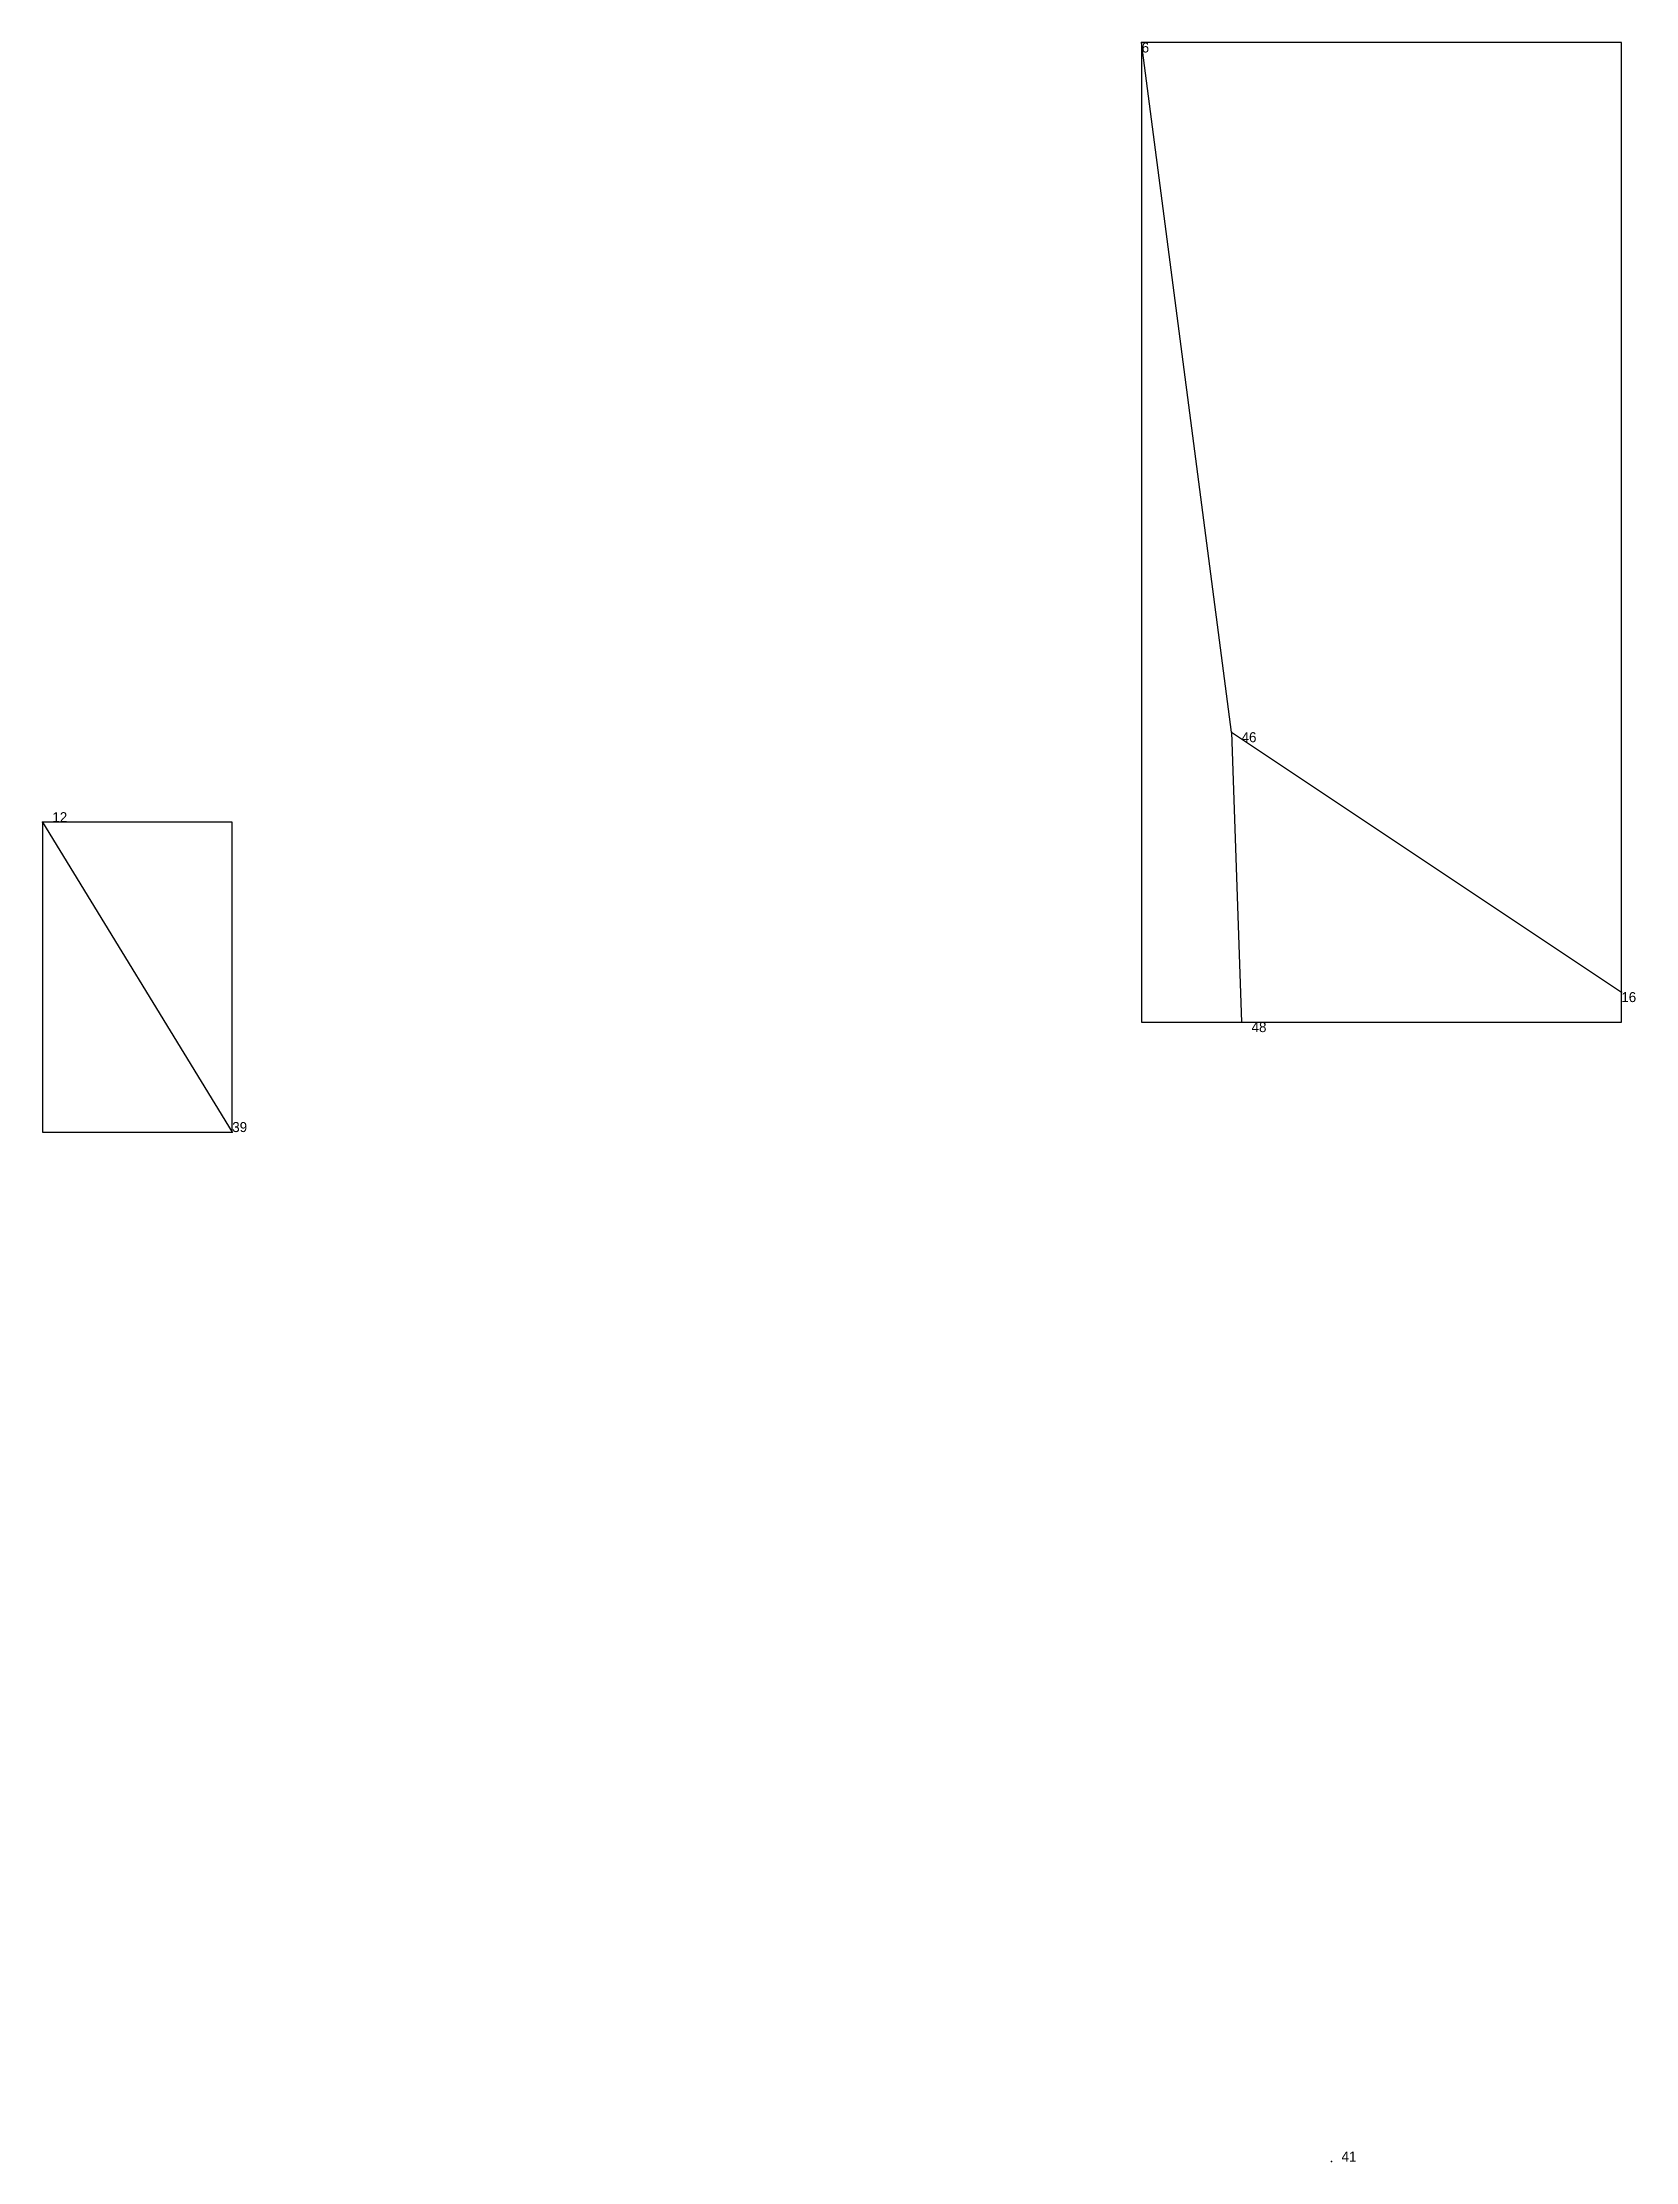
# Model space of a CAD drawing. Extents: x 0.01 to 1.001, y 0.007 to 0.988.
# Drawn here: x 0.178 to 0.3374, y 0.655 to 0.867 of the extents above; entities that cross this region are included whole.
import ezdxf

# ---------------------------------------------------------------- set-up
doc = ezdxf.new("R2010")
doc.units = 0
for name, color, linetype in [('Clients', 3, 'CONTINUOUS'), ('Facilities', 3, 'CONTINUOUS'), ('Facilities_lines', 3, 'CONTINUOUS'), ('Min_max_boxes', 1, 'CONTINUOUS'), ('Normals', 1, 'CONTINUOUS'), ('Source_points', 5, 'CONTINUOUS'), ('Text', 3, 'CONTINUOUS')]:
    doc.layers.add(name, color=color, linetype=linetype)

msp = doc.modelspace()

# ---------------------------------------------------------------- texts
at = {"layer": 'Text', "color": 3}
for s, p in [('6', (0.288, 0.866)), ('46', (0.298, 0.797)), ('12', (0.179, 0.789)), ('16', (0.336, 0.771)), ('48', (0.299, 0.768)), ('39', (0.197, 0.758)), ('41', (0.308, 0.655))]:
    msp.add_text(s, height=0.001, dxfattribs=at).set_placement(p)

# ---------------------------------------------------------------- linework, layer by layer
at = {"layer": 'Clients', "color": 5}
for p in [(0.288, 0.867), (0.336, 0.772), (0.298, 0.769), (0.197, 0.758)]:
    msp.add_point(p, dxfattribs=at)
at = {"layer": 'Facilities', "color": 3}
for p in [(0.297, 0.798), (0.178, 0.789), (0.307, 0.655)]:
    msp.add_point(p, dxfattribs=at)
at = {"layer": 'Facilities_lines', "color": 3}
for p, q in [((0.297, 0.798), (0.288, 0.867)), ((0.297, 0.798), (0.336, 0.772)), ((0.297, 0.798), (0.298, 0.769)), ((0.178, 0.789), (0.197, 0.758))]:
    msp.add_line(p, q, dxfattribs=at)
at = {"layer": 'Min_max_boxes', "color": 1}
for p, q in [((0.336, 0.867), (0.288, 0.867)), ((0.288, 0.867), (0.288, 0.769)), ((0.336, 0.867), (0.288, 0.867)), ((0.288, 0.867), (0.288, 0.769)), ((0.288, 0.867), (0.288, 0.867)), ((0.336, 0.769), (0.336, 0.867)), ((0.336, 0.769), (0.336, 0.867)), ((0.336, 0.867), (0.336, 0.867)), ((0.197, 0.789), (0.178, 0.789)), ((0.178, 0.789), (0.178, 0.758)), ((0.197, 0.789), (0.178, 0.789)), ((0.178, 0.789), (0.178, 0.758)), ((0.178, 0.789), (0.178, 0.789)), ((0.197, 0.758), (0.197, 0.789)), ((0.197, 0.758), (0.197, 0.789)), ((0.197, 0.789), (0.197, 0.789)), ((0.288, 0.769), (0.336, 0.769)), ((0.288, 0.769), (0.336, 0.769)), ((0.288, 0.769), (0.288, 0.769)), ((0.336, 0.769), (0.336, 0.769)), ((0.178, 0.758), (0.197, 0.758)), ((0.178, 0.758), (0.197, 0.758)), ((0.178, 0.758), (0.178, 0.758)), ((0.197, 0.758), (0.197, 0.758))]:
    msp.add_line(p, q, dxfattribs=at)
at = {"layer": 'Normals', "color": 1}
for p, q in [((0.288, 0.867), (0.288, 0.867, 0.1)), ((0.297, 0.798), (0.297, 0.798, 0.1)), ((0.178, 0.789), (0.178, 0.789, 0.1)), ((0.336, 0.772), (0.336, 0.772, 0.1)), ((0.298, 0.769), (0.298, 0.769, 0.1)), ((0.197, 0.758), (0.197, 0.758, 0.1)), ((0.307, 0.655), (0.307, 0.655, 0.1))]:
    msp.add_line(p, q, dxfattribs=at)
at = {"layer": 'Source_points', "color": 5}
for p in [(0.288, 0.867), (0.297, 0.798), (0.178, 0.789), (0.336, 0.772), (0.298, 0.769), (0.197, 0.758), (0.307, 0.655)]:
    msp.add_point(p, dxfattribs=at)

msp.set_redraw_order([(e.dxf.handle, doc.entitydb.next_handle()) for e in msp.query("TEXT MTEXT ATTDEF DIMENSION ARC_DIMENSION")])  # texts and dimensions are drawn at this point

doc.saveas('drawing.dxf')
